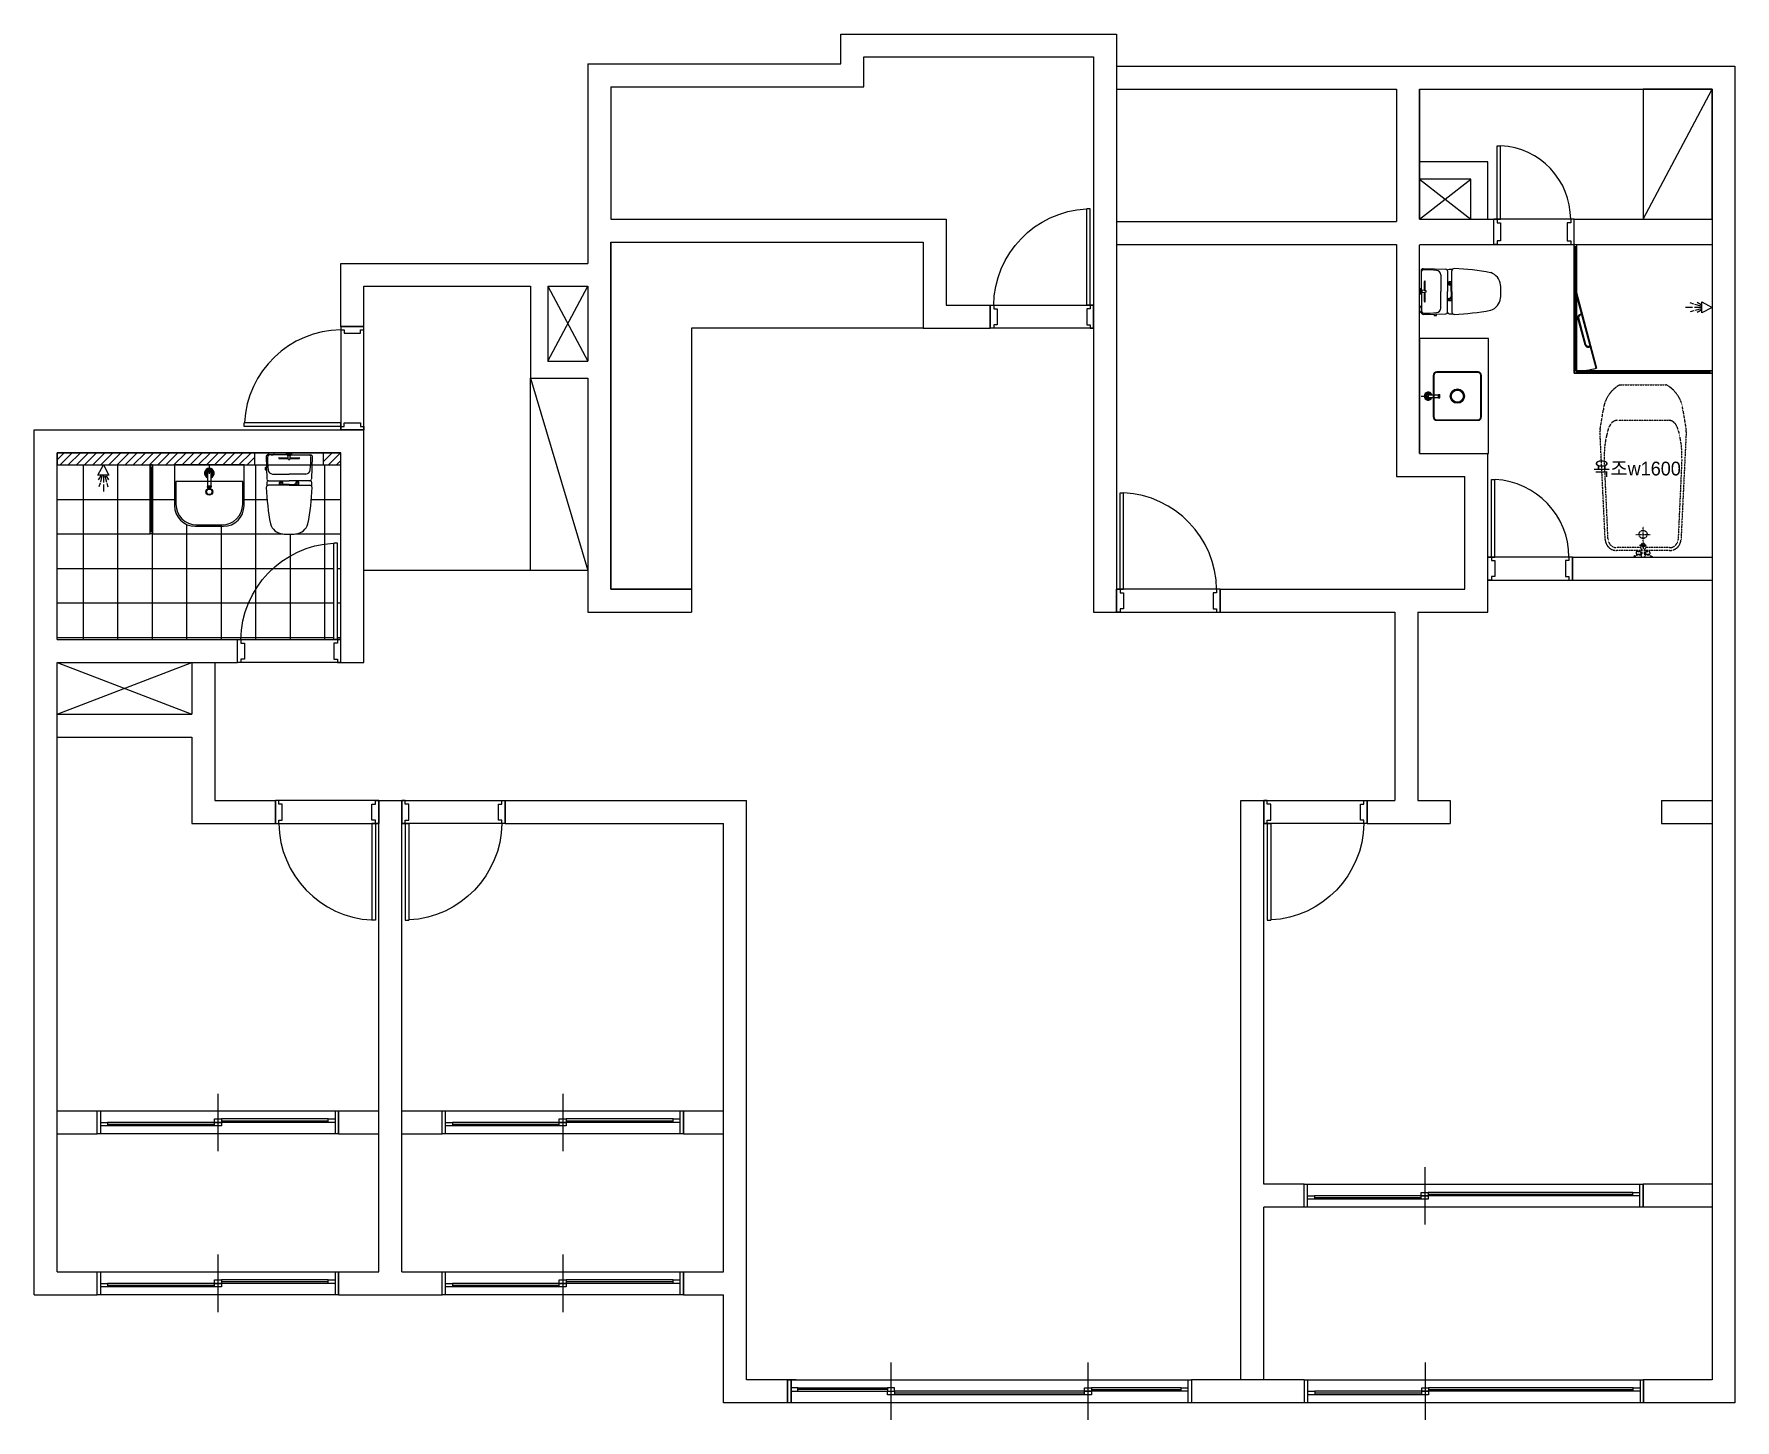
# Model space of a CAD drawing. Header units: millimetres. Extents: x 217202 to 745838, y -6815 to 171372.
# Drawn here: x 261431 to 276231, y 84173 to 96229 of the extents above; entities that cross this region are included whole.
import ezdxf

# ---------------------------------------------------------------- set-up
doc = ezdxf.new("R2010")
doc.units = ezdxf.units.MM
doc.linetypes.add('DASHED', pattern=[0.75, 0.5, -0.25])
doc.linetypes.add('HIDDEN', pattern=[0.375, 0.25, -0.125])
for name, color, linetype in [('0-ELC TEXT', 7, 'Continuous'), ('03-WAL NEW', 3, 'Continuous'), ('06-FUR', 6, 'Continuous'), ('07-DIM WAL', 5, 'Continuous'), ('BATH', 4, 'Continuous'), ('C-WALL1', 2, 'Continuous'), ('CO-BATH', 6, 'Continuous'), ('FIN', 2, 'Continuous'), ('FUR', 8, 'DASHED'), ('HAT', 5, 'Continuous'), ('HL', 6, 'HIDDEN'), ('TOILET-1', 6, 'Continuous'), ('도면층4', 4, 'Continuous'), ('도면층5', 5, 'Continuous')]:
    doc.layers.add(name, color=color, linetype=linetype)
doc.styles.add('코레일둥고', font='Korail_Round_Gothic_Medium.ttf')

msp = doc.modelspace()

# ---------------------------------------------------------------- texts
at = {"layer": '0-ELC TEXT', "insert": (274996, 92508.7), "char_height": 120, "attachment_point": 1, "style": '코레일둥고'}
msp.add_mtext_dynamic_manual_height_columns('{\\fGulim|b0|i0|c129|p50;욕조w1600}', width=2440.606, gutter_width=6677.1, heights=[0], dxfattribs=at)

# ---------------------------------------------------------------- blocks, each defined once
blk = doc.blocks.new('door')
at = {"layer": '도면층4'}
for p, q in [((30, 1040), (60, 1040)), ((30, 200), (30, 1040)), ((60, 200), (60, 1040)), ((900, 200), (0, 200)), ((30, 200), (60, 200)), ((0, 0), (900, 0))]:
    blk.add_line(p, q, dxfattribs=at)
for points in [[(0, 200), (30, 200), (30, 170), (60, 170), (60, 30), (30, 30), (30, 0), (0, 0), (0, 200)], [(900, 200), (870, 200), (870, 170), (840, 170), (840, 30), (870, 30), (870, 0), (900, 0), (900, 200)]]:
    blk.add_lwpolyline(points, dxfattribs=at)
at = {"layer": '도면층5'}
blk.add_arc((18, 188), 852, 0.804, 86.9832, dxfattribs=at)
blk = doc.blocks.new('B-003')
blk.add_line((0, 0), (0, -65))
at = {"layer": 'CO-BATH'}
for p, q in [((-252, 0), (-252, -295)), ((252, 0), (-252, 0)), ((252, -295), (252, 0)), ((-102, -445), (102, -445))]:
    blk.add_line(p, q, dxfattribs=at)
at = {"layer": 'CO-BATH', "color": 8}
for p, q in [((-242, -120), (-242, -285)), ((242, -120), (-242, -120)), ((-13, -60), (-13, -151)), ((12, -60), (12, -151)), ((242, -285), (242, -120)), ((-15, -156), (-15, -161)), ((-15, -161), (14, -161)), ((-14, -151), (-14, -156)), ((13, -151), (13, -156)), ((14, -156), (14, -161)), ((-92, -435), (92, -435))]:
    blk.add_line(p, q, dxfattribs=at)
at = {"layer": 'CO-BATH', "color": 251}
for p, q in [((-15, -156), (14, -156)), ((-14, -151), (13, -151))]:
    blk.add_line(p, q, dxfattribs=at)
at = {"layer": 'CO-BATH', "color": 8}
blk.add_circle((0, -195), 25, dxfattribs=at)
at = {"layer": 'CO-BATH', "color": 251}
blk.add_circle((0, -195), 20, dxfattribs=at)
at = {"layer": 'CO-BATH', "color": 8}
for centre, radius, start, end in [((0, -60), 35, 290.9248, 249.0751), ((0, -60), 12.5, 360, 180), ((-92, -285), 150, 180, 270), ((92, -285), 150, 270, 0)]:
    blk.add_arc(centre, radius, start, end, dxfattribs=at)
at = {"layer": 'CO-BATH', "color": 251}
for radius, start, end in [(30, 294.6243, 245.3757), (25, 300, 240), (18, 313.9829, 226.017)]:
    blk.add_arc((0, -60), radius, start, end, dxfattribs=at)
at = {"layer": 'CO-BATH'}
for centre, start, end in [((-102, -295), 180, 270), ((102, -295), 270, 0)]:
    blk.add_arc(centre, 150, start, end, dxfattribs=at)
blk = doc.blocks.new('A$C4B2D31F0')
at = {"layer": 'FIN', "color": 4}
for p, q in [((185, 691), (20, 691)), ((37, 692), (25, 692)), ((37, 692), (50, 692)), ((201, 691), (366, 691)), ((13, 466), (193, 466)), ((48, 524), (193, 524)), ((338, 524), (193, 524)), ((373, 466), (193, 466)), ((193, 427), (14, 427)), ((193, 427), (372, 427))]:
    blk.add_line(p, q, dxfattribs=at)
for points in [[(20, 691), (8, 691, 0.421209), (-7, 676), (-2, 481, 0.001659)], [(366, 691), (378, 691, -0.421209), (393, 676), (388, 481, -0.001659)], [(13, 466, 0.371724), (-2, 451, 0.003515), (-1, 420, 0.320541)], [(373, 466, -0.371724), (388, 451, -0.003515), (387, 420, -0.320541)]]:
    blk.add_lwpolyline(points, format="xyb", dxfattribs=at)
for centre, radius, start, end in [((20, 675), 16, 90, 179.3116), ((1004, 663), 1000, 179.3116, 185.9437), ((25, 707), 15, 180, 270), ((50, 707), 15, 270, 0), ((366, 675), 16, 0.6884, 90), ((-618, 663), 1000, 354.0563, 0.6884), ((13, 481), 15, 181.3651, 270), ((49, 564), 40, 185.9437, 267.5129), ((336, 564), 40, 272.4871, 354.0563), ((373, 481), 15, 270, 358.6349), ((14, 407), 20, 90, 182.3333), ((2198, 496), 2206, 182.3333, 190.6081), ((-1812, 496), 2206, 349.3919, 357.6667), ((372, 407), 20, 357.6667, 90), ((149, 129), 126, 198.2964, 263.4241), ((193, 406), 406, 261.6993, 270), ((193, 406), 406, 270, 278.3007), ((237, 129), 126, 276.5759, 341.7036)]:
    blk.add_arc(centre, radius, start, end, dxfattribs=at)
at = {"layer": 'HL', "linetype": 'Continuous'}
for p, q in [((106, 666), (184, 666)), ((106, 659), (185, 659)), ((169, 697), (169, 707)), ((169, 697), (217, 697)), ((186, 693), (181, 697)), ((182, 686), (186, 693)), ((187, 651), (182, 686)), ((182, 686), (204, 686)), ((186, 693), (200, 693)), ((187, 651), (199, 651)), ((199, 651), (204, 686)), ((200, 693), (205, 697)), ((204, 686), (200, 693)), ((200, 659), (279, 659)), ((201, 666), (279, 666)), ((217, 697), (217, 707)), ((-16, 577), (-16, 565)), ((-12, 581), (-5, 581)), ((-12, 561), (-4, 561)), ((193, 434), (147, 434)), ((193, 434), (239, 434))]:
    blk.add_line(p, q, dxfattribs=at)
for points in [[(110, 427), (110, 451, -0.414214), (114, 455), (131, 455, -0.414214), (135, 451), (135, 435), (135, 427)], [(276, 427), (276, 451, 0.414214), (272, 455), (255, 455, 0.414214), (251, 451), (251, 435), (251, 427)], [(135, 435), (145, 435, -0.414214), (147, 433), (147, 427)], [(251, 435), (241, 435, 0.414214), (239, 433), (239, 427)]]:
    blk.add_lwpolyline(points, format="xyb", dxfattribs=at)
for centre in [(123, 441), (263, 441)]:
    blk.add_circle(centre, 8, dxfattribs=at)
for centre, radius, start, end in [((106, 663), 3.5, 90, 270), ((279, 663), 3.5, 270, 90), ((-12, 577), 4, 90, 180), ((-12, 565), 4, 180, 270)]:
    blk.add_arc(centre, radius, start, end, dxfattribs=at)
blk = doc.blocks.new('AC-8')
at = {"layer": 'BATH'}
for p, q in [((-51, 54), (0, 143)), ((45, 54), (-51, 54)), ((-25, 47), (-46, 12)), ((-14, 47), (-28, -8)), ((-2, 49), (-2, -11)), ((0, 143), (45, 54)), ((10, 47), (25, -8)), ((22, 47), (43, 12)), ((-31, -16), (-41, -49)), ((-2, -27), (-2, -89)), ((28, -16), (38, -49))]:
    blk.add_line(p, q, dxfattribs=at)
blk = doc.blocks.new('B-803S')
at = {"layer": 'CO-BATH'}
for p, q in [((7.5, 580), (7.5, 20)), ((12.5, 580), (12.5, 20))]:
    blk.add_line(p, q, dxfattribs=at)
at = {"layer": 'CO-BATH', "color": 8}
blk.add_lwpolyline([(0, 600), (20, 600), (20, 0), (0, 0)], close=True, dxfattribs=at)
at = {"layer": 'CO-BATH'}
for points in [[(0, 600), (0, 570), (5, 570), (5, 580), (15, 580), (15, 570), (20, 570), (20, 600)], [(0, 0), (0, 30), (5, 30), (5, 20), (15, 20), (15, 30), (20, 30), (20, 0)]]:
    blk.add_lwpolyline(points, close=True, dxfattribs=at)
blk = doc.blocks.new('손잡이01')
at = {"layer": 'CO-BATH'}
for p, q in [((8, 0), (0, 0)), ((0, 0), (0, -10)), ((8, 0), (8, -10)), ((292, 0), (300, 0)), ((292, 0), (292, -10)), ((300, 0), (300, -10)), ((30, -32), (270, -32)), ((30, -40), (270, -40))]:
    blk.add_line(p, q, dxfattribs=at)
for centre, radius, start, end in [((30, -10), 30, 180, 270), ((30, -10), 22, 180, 270), ((270, -10), 30, 270, 0), ((270, -10), 22, 270, 0)]:
    blk.add_arc(centre, radius, start, end, dxfattribs=at)

# ---------------------------------------------------------------- hatches: boundary and pattern name
at = {"layer": '03-WAL NEW'}
h = msp.add_hatch(dxfattribs=at)
h.set_pattern_fill('_USER', color=8, scale=50, angle=45, pattern_type=0)
h.set_pattern_definition([(45, (627.653, 23570.197), (-35.355339, 35.355339), [])])
h.paths.add_polyline_path([(263351.4, 92480.5), (263351.4, 92585.5), (261631.4, 92585.5), (261631.4, 92480.5)])
h.paths.add_polyline_path([(264101.4, 92480.5), (264101.4, 92585.5), (263951.4, 92585.5), (263951.4, 92480.5)])
at = {"layer": 'HAT'}
h = msp.add_hatch(dxfattribs=at)
h.set_pattern_fill('_USER', color=8, scale=300, pattern_type=0)
h.set_pattern_definition([(0, (261631.38, 92480.53), (0, 300), [])])
h.paths.add_polyline_path([(264041.4, 91800.4), (264041.4, 91801), (264071.4, 91801), (264071.4, 90961), (264101.4, 90961), (264101.4, 92480.5), (263849.7, 92480.5), (263846.8, 92357.7, -0.4072524), (263831.8, 92343.1, -0.4202386), (263846.1, 92325.7, -0.0032152), (263845.3, 92297.4, -0.2003232), (263850.7, 92283, -0.0361212), (263814.8, 91966.7, -0.2920779), (263710, 91881.4, -0.0362347), (263651.4, 91877.2, -0.0362347), (263592.8, 91881.4, -0.2920779), (263488, 91966.7, -0.0361212), (263452.2, 92283, -0.2003232), (263457.5, 92297.4, -0.0032152), (263456.7, 92325.7, -0.4202386), (263471.1, 92343.1, -0.4072524), (263456.1, 92357.7), (263454.2, 92438), (263446.5, 92438, -0.4142136), (263442.5, 92442), (263442.5, 92454.1, -0.4142136), (263446.5, 92458.1), (263453.7, 92458.1), (263453.1, 92480.5), (263259.5, 92480.5), (263259.5, 92126.5, -0.4142136), (263079.5, 91946.5), (262833.5, 91946.5, -0.4142136), (262653.5, 92126.5), (262653.5, 92480.5), (262461.4, 92480.5), (262461.4, 91880.5), (262441.4, 91880.5), (262441.4, 92480.5), (262036.4, 92480.5), (262081.9, 92391.8), (261985.6, 92391.8), (262036.4, 92480.5), (261631.4, 92480.5), (261631.4, 90960.5), (263201.4, 90960.5), (263201.4, 90961), (263231.4, 90961, -0.395661)])
h = msp.add_hatch(dxfattribs=at)
h.set_pattern_fill('_USER', color=8, scale=300, angle=90, pattern_type=0)
h.set_pattern_definition([(90, (262461.38, 92480.53), (-300, 2e-14), [])])
h.paths.add_polyline_path([(264041.4, 91800.4), (264041.4, 91801), (264071.4, 91801), (264071.4, 90961), (264101.4, 90961), (264101.4, 92480.5), (263849.7, 92480.5), (263846.8, 92357.7, -0.4072524), (263831.8, 92343.1, -0.4202386), (263846.1, 92325.7, -0.0032152), (263845.3, 92297.4, -0.2003232), (263850.7, 92283, -0.0361212), (263814.8, 91966.7, -0.2920779), (263710, 91881.4, -0.0362347), (263651.4, 91877.2, -0.0362347), (263592.8, 91881.4, -0.2920779), (263488, 91966.7, -0.0361212), (263452.2, 92283, -0.2003232), (263457.5, 92297.4, -0.0032152), (263456.7, 92325.7, -0.4202386), (263471.1, 92343.1, -0.4072524), (263456.1, 92357.7), (263454.2, 92438), (263446.5, 92438, -0.4142136), (263442.5, 92442), (263442.5, 92454.1, -0.4142136), (263446.5, 92458.1), (263453.7, 92458.1), (263453.1, 92480.5), (263259.5, 92480.5), (263259.5, 92126.5, -0.4142136), (263079.5, 91946.5), (262833.5, 91946.5, -0.4142136), (262653.5, 92126.5), (262653.5, 92480.5), (262461.4, 92480.5), (262461.4, 91880.5), (262441.4, 91880.5), (262441.4, 92480.5), (262036.4, 92480.5), (262081.9, 92391.8), (261985.6, 92391.8), (262036.4, 92480.5), (261631.4, 92480.5), (261631.4, 90960.5), (263201.4, 90960.5), (263201.4, 90961), (263231.4, 90961, -0.395661)])
h.paths.add_polyline_path([(264041.4, 91800.4, 0.395661), (263231.4, 90961), (264041.4, 90961)], flags=17)
h = msp.add_hatch(dxfattribs=at)
h.set_pattern_fill('_USER', color=8, scale=300, pattern_type=0)
h.set_pattern_definition([(0, (262461.38, 92480.53), (0, 300), [])])
h.paths.add_polyline_path([(264041.4, 91800.4, 0.395661), (263231.4, 90961), (264041.4, 90961)])

# ---------------------------------------------------------------- linework, layer by layer
at = {"layer": '03-WAL NEW'}
for p, q in [((263351.4, 92480.5), (263351.4, 92585.5)), ((263951.4, 92480.5), (263951.4, 92585.5))]:
    msp.add_line(p, q, dxfattribs=at)
msp.add_lwpolyline([(261631.4, 92585.5), (261631.4, 92480.5), (264101.4, 92480.5), (264101.4, 92585.5), (261631.4, 92585.5)], dxfattribs=at)
at = {"layer": '06-FUR'}
for p, q in [((275431.4, 94616.8), (276031.4, 95748.8)), ((265751, 93234.3), (266251, 91561)), ((266251, 91561), (264301, 91561))]:
    msp.add_line(p, q, dxfattribs=at)
for points in [[(275431.4, 94616.8), (276031.4, 94616.8), (276031.4, 95748.8), (275431.4, 95748.8)], [(265751, 93234.3), (266251, 93234.3), (266251, 91561), (265751, 91561)]]:
    msp.add_lwpolyline(points, close=True, dxfattribs=at)
for points in [[(267151, 93669), (267151, 91398.8), (266451, 91398.8), (266451, 94419), (267151, 94419)], [(266451, 93669), (266451, 94419), (269168.2, 94419), (269168.2, 93669), (267151, 93669)]]:
    msp.add_lwpolyline(points, dxfattribs=at)
at = {"layer": 'C-WALL1'}
for p, q in [((268451, 95968.5), (268451, 96228.5)), ((268451, 96228.5), (270851, 96228.5)), ((270851, 96228.5), (270851, 91198.8)), ((266251, 95968.5), (266251, 94233.9)), ((266251, 95968.5), (268451, 95968.5)), ((268651, 95769), (268651, 96029)), ((268651, 96029), (270651, 96029)), ((270651, 96029), (270651, 91198.8)), ((270851, 95948.3), (276230.9, 95948.3)), ((276230.9, 95948.3), (276230.9, 84323.6)), ((266451, 95769), (266451, 94619)), ((266451, 95769), (268651, 95769)), ((270851, 95748.8), (273286.4, 95748.8)), ((273286.4, 95748.8), (273286.4, 94598.8)), ((273486.4, 95748.8), (276031.4, 95748.8)), ((273486.4, 95748.8), (273486.4, 94616.8)), ((273486.4, 94616.8), (273486.4, 95748.8)), ((276031.4, 95748.8), (276031.4, 84523.1)), ((274081.4, 95116.8), (273486.4, 95116.8)), ((274081.4, 94616.8), (274081.4, 95116.8)), ((273931.4, 94966.8), (273486.4, 94966.8)), ((273931.4, 94616.8), (273931.4, 94966.8)), ((266451, 94619), (269368.2, 94619)), ((269368.2, 94619), (269368.2, 93869)), ((270851, 94598.8), (273286.4, 94598.8)), ((273486.4, 94616.8), (274131.4, 94616.8)), ((274131.4, 94398.8), (274131.4, 94616.8)), ((274831.4, 94616.8), (276031.4, 94616.8)), ((274831.4, 94398.8), (274831.4, 94616.8)), ((266451, 94419), (266451, 91398.8)), ((266451, 94419), (269168.2, 94419)), ((269168.2, 94419), (269168.2, 93669)), ((270651, 94419), (270651, 91361)), ((270851, 94398.8), (273286.4, 94398.8)), ((273286.4, 94398.8), (273286.4, 92378.8)), ((273486.4, 94398.8), (274131.4, 94398.8)), ((273486.4, 92578.8), (273486.4, 94392)), ((274831.4, 94398.8), (276031.4, 94398.8)), ((264101.4, 93685.5), (264101.4, 94233.9)), ((264101.4, 94233.9), (266251, 94233.9)), ((264301, 93685.5), (264301, 94034.3)), ((264301, 94034.3), (265751, 94034.3)), ((265751, 94034.3), (265751, 93234.3)), ((265901, 94034.3), (266251, 94034.3)), ((265901, 94034.3), (265901, 93384.3)), ((266251, 94034.3), (266251, 93384.3)), ((269368.2, 93869), (269751, 93869)), ((269751, 93869), (269751, 93669)), ((264101.4, 93685.5), (264301, 93685.5)), ((269168.2, 93669), (269751, 93669)), ((265901, 93384.3), (266251, 93384.3)), ((265751, 93234.3), (266251, 93234.3)), ((266251, 93234.3), (266251, 91295.4)), ((261431.4, 85261.4), (261431.4, 92785.5)), ((261431.4, 92785.5), (264301, 92785.5)), ((264301, 90761), (264301, 92785.5)), ((261631.4, 90960.5), (261631.4, 92585.5)), ((261631.4, 92585.5), (264101.4, 92585.5)), ((264101.4, 90761), (264101.4, 92585.5)), ((273486.4, 92578.8), (274081.4, 92578.8)), ((274081.4, 91198.8), (274081.4, 92578.8)), ((273286.4, 92378.8), (273881.4, 92378.8)), ((273881.4, 91398.8), (273881.4, 92378.8)), ((274816.4, 91678.8), (276031.4, 91678.8)), ((274816.4, 91678.8), (274816.4, 91478.8)), ((274816.4, 91678.8), (276031.4, 91678.8)), ((274816.4, 91478.8), (276031.4, 91478.8)), ((266251, 91398.8), (266251, 91198.8)), ((266451, 91398.8), (267151, 91398.8)), ((267151, 91398.8), (267151, 91198.8)), ((271751, 91398.8), (271751, 91198.8)), ((271751, 91398.8), (273881.4, 91398.8)), ((266251, 91198.8), (267151, 91198.8)), ((270651, 91198.8), (270851, 91198.8)), ((271751, 91198.8), (273271.4, 91198.8)), ((273271.4, 91198.8), (273271.4, 89561)), ((273471.4, 91198.8), (274081.4, 91198.8)), ((273471.4, 91198.8), (273471.4, 89561)), ((261631.4, 90960.5), (263201.4, 90960.5)), ((263201.4, 90761), (263201.4, 90960.5)), ((261631.4, 85461.4), (261631.4, 90761)), ((261631.4, 90761), (263201.4, 90761)), ((262805, 90761), (262805, 90311)), ((263004.5, 90761), (263004.5, 89561)), ((264101.4, 90761), (264301, 90761)), ((261631.4, 90311), (262805, 90311)), ((261631.4, 90111.4), (262805, 90111.4)), ((262805, 90111.4), (262805, 89361.4)), ((263004.5, 89561), (263531.4, 89561)), ((263531.4, 89361.4), (263531.4, 89561)), ((264431.4, 85461.4), (264431.4, 89561)), ((264431.4, 89561), (264631.4, 89561)), ((264631.4, 85461.4), (264631.4, 89561)), ((265531.4, 89361.4), (265531.4, 89561)), ((265531.4, 89561), (267631.4, 89561)), ((267631.4, 84523.1), (267631.4, 89561)), ((271931.4, 84523.1), (271931.4, 89561)), ((271931.4, 89561), (272131.4, 89561)), ((272131.4, 86223.1), (272131.4, 89561)), ((273031.4, 89361.4), (273031.4, 89561)), ((273031.4, 89561), (273271.4, 89561)), ((273471.4, 89561), (273751.4, 89561)), ((273751.4, 89561), (273751.4, 89361.4)), ((275591.4, 89561), (275591.4, 89361.4)), ((275591.4, 89561), (276031.4, 89561)), ((262805, 89361.4), (263531.4, 89361.4)), ((265531.4, 89361.4), (267431.4, 89361.4)), ((267431.4, 85461.4), (267431.4, 89361.4)), ((273031.4, 89361.4), (273751.4, 89361.4)), ((275591.4, 89361.4), (276031.4, 89361.4)), ((261631.4, 86861.4), (261981.4, 86861.4)), ((261981.4, 86661.4), (261981.4, 86861.4)), ((264081.4, 86861.4), (264431.4, 86861.4)), ((264081.4, 86661.4), (264081.4, 86861.4)), ((264631.4, 86861.4), (264981.4, 86861.4)), ((264981.4, 86661.4), (264981.4, 86861.4)), ((267081.4, 86861.4), (267431.4, 86861.4)), ((267081.4, 86661.4), (267081.4, 86861.4)), ((261631.4, 86661.4), (261981.4, 86661.4)), ((264081.4, 86661.4), (264431.4, 86661.4)), ((264631.4, 86661.4), (264981.4, 86661.4)), ((267081.4, 86661.4), (267431.4, 86661.4)), ((272481.4, 86223.1), (272131.4, 86223.1)), ((272481.4, 86023.1), (272481.4, 86223.1)), ((276031.4, 86223.1), (275431.4, 86223.1)), ((275431.4, 86023.1), (275431.4, 86223.1)), ((272131.4, 84523.1), (272131.4, 86023.1)), ((272481.4, 86023.1), (272131.4, 86023.1)), ((276031.4, 86023.1), (275431.4, 86023.1)), ((261631.4, 85461.4), (261981.4, 85461.4)), ((261981.4, 85261.4), (261981.4, 85461.4)), ((264081.4, 85261.4), (264081.4, 85461.4)), ((264081.4, 85461.4), (264431.4, 85461.4)), ((264631.4, 85461.4), (264981.4, 85461.4)), ((264981.4, 85261.4), (264981.4, 85461.4)), ((267081.4, 85261.4), (267081.4, 85461.4)), ((267081.4, 85461.4), (267431.4, 85461.4)), ((261431.4, 85261.4), (261981.4, 85261.4)), ((264081.4, 85261.4), (264981.4, 85261.4)), ((267081.4, 85261.4), (267431.4, 85261.4)), ((267431.4, 84323.6), (267431.4, 85261.4)), ((268061.4, 84523.1), (267631.4, 84523.1)), ((267987.7, 84523.1), (267987.7, 84323.1)), ((272481.4, 84523.1), (271501.4, 84523.1)), ((271501.4, 84523.1), (271501.4, 84323.1)), ((272485.1, 84323.1), (272485.1, 84523.1)), ((276031.4, 84523.1), (275431.4, 84523.1)), ((275435.1, 84323.1), (275435.1, 84523.1)), ((268061.4, 84323.6), (267431.4, 84323.6)), ((272481.4, 84323.6), (271501.4, 84323.6)), ((276230.9, 84323.6), (275431.4, 84323.6))]:
    msp.add_line(p, q, dxfattribs=at)
at = {"layer": 'C-WALL1', "color": 1}
for p, q in [((273486.4, 94616.8), (273931.4, 94966.8)), ((273486.4, 94966.8), (273931.4, 94616.8)), ((265901, 94034.3), (266251, 93384.3)), ((265901, 93384.3), (266251, 94034.3)), ((261631.4, 90761), (262805, 90311)), ((261631.4, 90311), (262805, 90761))]:
    msp.add_line(p, q, dxfattribs=at)
at = {"layer": 'CO-BATH'}
for p, q in [((274838.9, 93298.8), (274838.9, 94378.8)), ((274843.9, 93298.8), (274843.9, 94378.8)), ((274851.4, 93291.3), (276011.4, 93291.3)), ((274851.4, 93286.3), (276011.4, 93286.3))]:
    msp.add_line(p, q, dxfattribs=at)
at = {"layer": 'CO-BATH', "color": 8}
for points in [[(274851.4, 93278.8), (274831.4, 93278.8), (274831.4, 94398.8), (274851.4, 94398.8)], [(274831.4, 93298.8), (274831.4, 93278.8), (276031.4, 93278.8), (276031.4, 93298.8)]]:
    msp.add_lwpolyline(points, close=True, dxfattribs=at)
at = {"layer": 'CO-BATH'}
for points in [[(274851.4, 94398.8), (274851.4, 94378.8), (274846.4, 94378.8), (274846.4, 94378.8), (274836.4, 94378.8), (274836.4, 94378.8), (274831.4, 94378.8), (274831.4, 94398.8)], [(275022.5, 93321.9), (274846.5, 93978.8), (274851.3, 93980), (275027.3, 93323.2)], [(274851.4, 93278.8), (274851.4, 93298.8), (274846.4, 93298.8), (274846.4, 93298.8), (274836.4, 93298.8), (274836.4, 93298.8), (274831.4, 93298.8), (274831.4, 93278.8)], [(276031.4, 93298.8), (276011.4, 93298.8), (276011.4, 93293.8), (276011.4, 93293.8), (276011.4, 93283.8), (276011.4, 93283.8), (276011.4, 93278.8), (276031.4, 93278.8)]]:
    msp.add_lwpolyline(points, close=True, dxfattribs=at)
at = {"layer": 'CO-BATH', "color": 8}
msp.add_arc((274846.5, 93978.8), 680, 270.41412, 285.4213, dxfattribs=at)
at = {"layer": 'FUR'}
for p, q in [((275431.4, 91817.6), (275431.4, 91943.9)), ((275367.3, 91876), (275492.9, 91876)), ((275460.9, 91778.4), (275400.4, 91778.4)), ((275411.4, 91778.4), (275411.4, 91754.3)), ((275431.4, 91817.6), (275431.4, 91814.9)), ((275431.4, 91808.4), (275431.4, 91751.1)), ((275451.4, 91778.4), (275451.4, 91755.3)), ((275351.4, 91683.4), (275351.4, 91678.4)), ((275351.4, 91678.4), (275511.4, 91678.4)), ((275356.4, 91688.4), (275366.4, 91688.4)), ((275371.4, 91718.4), (275371.4, 91708.4)), ((275371.4, 91698.4), (275371.4, 91693.4)), ((275371.4, 91698.4), (275411.4, 91698.4)), ((275376.4, 91703.4), (275406.4, 91703.4)), ((275381.4, 91728.4), (275401.4, 91728.4)), ((275411.4, 91718.4), (275411.4, 91708.4)), ((275420.4, 91745.3), (275421.4, 91745.3)), ((275421.4, 91745.3), (275421.4, 91708.4)), ((275441.4, 91745.3), (275441.4, 91708.4)), ((275451.4, 91718.4), (275451.4, 91708.4)), ((275451.4, 91698.4), (275491.4, 91698.4)), ((275456.4, 91703.4), (275486.4, 91703.4)), ((275461.4, 91728.4), (275481.4, 91728.4)), ((275491.4, 91718.4), (275491.4, 91708.4)), ((275491.4, 91698.4), (275491.4, 91693.4)), ((275496.4, 91688.4), (275506.4, 91688.4)), ((275511.4, 91683.4), (275511.4, 91678.4))]:
    msp.add_line(p, q, dxfattribs=at)
for points in [[(275421.4, 91736), (275201.5, 91736, -0.4009711), (275101.6, 91831.5), (275056.4, 92767.8, -0.0526917), (275057.6, 92788.8), (275085, 92953, -0.2637274), (275233, 93178.4), (275629.9, 93178.4, -0.2637274), (275777.8, 92953), (275805.2, 92788.8, -0.0526917), (275806.5, 92767.8), (275761.3, 91831.5, -0.4009711), (275661.4, 91736), (275441.4, 91736)], [(275411.4, 91761), (275201.5, 91761, -0.4009711), (275126.5, 91832.6), (275094.2, 92537.1, -0.0747522), (275118.8, 92756.2), (275137.8, 92814, -0.3237974), (275213.8, 92868.9), (275649.1, 92868.9, -0.3237974), (275725, 92814), (275744.1, 92756.2, -0.0747522), (275768.6, 92537.1), (275736.3, 91832.6, -0.4009711), (275661.4, 91761), (275451.4, 91761)]]:
    msp.add_lwpolyline(points, format="xyb", dxfattribs=at)
for centre, radius in [((275431.4, 91876), 35), ((275431.4, 91778.4), 12.9)]:
    msp.add_circle(centre, radius, dxfattribs=at)
for centre, radius, start, end in [((275431.4, 91778.4), 20, 90, 180), ((275431.4, 91778.4), 20, 0, 90), ((275356.4, 91683.4), 5, 90, 180), ((275366.4, 91693.4), 5, 270, 0), ((275381.4, 91718.4), 10, 90, 180), ((275376.4, 91708.4), 5, 180, 270), ((275401.4, 91718.4), 10, 0, 90), ((275406.4, 91708.4), 5, 270, 0), ((275420.4, 91754.3), 9, 180, 270), ((275411.4, 91708.4), 10, 270, 0), ((275431.4, 91698.4), 20, 180, 0), ((275441.4, 91755.3), 10, 270, 0), ((275451.4, 91708.4), 10, 180, 270), ((275461.4, 91718.4), 10, 90, 180), ((275456.4, 91708.4), 5, 180, 270), ((275481.4, 91718.4), 10, 0, 90), ((275486.4, 91708.4), 5, 270, 0), ((275496.4, 91693.4), 5, 180, 270), ((275506.4, 91683.4), 5, 0, 90)]:
    msp.add_arc(centre, radius, start, end, dxfattribs=at)
at = {"layer": 'HAT', "color": 8}
for p, q in [((273561.4, 93091.3), (273651.9, 93091.3)), ((273651.9, 93092.3), (273656.9, 93092.3)), ((273651.9, 93065.3), (273651.9, 93092.3)), ((273656.9, 93093.3), (273661.9, 93093.3)), ((273656.9, 93064.3), (273656.9, 93093.3)), ((273661.9, 93064.3), (273661.9, 93093.3)), ((273561.4, 93066.3), (273651.9, 93066.3)), ((273651.9, 93065.3), (273656.9, 93065.3)), ((273656.9, 93064.3), (273661.9, 93064.3))]:
    msp.add_line(p, q, dxfattribs=at)
at = {"layer": 'HAT', "color": 5}
msp.add_line((273501.4, 93078.8), (273566.4, 93078.8), dxfattribs=at)
at = {"layer": 'HAT', "color": 8}
for points in [[(273635.4, 92868.8), (273995.4, 92868.8, 0.4142136), (274025.4, 92898.8), (274025.4, 93258.8, 0.4142136), (273995.4, 93288.8), (273635.4, 93288.8, 0.4142136), (273605.4, 93258.8), (273605.4, 92898.8, 0.4142136)], [(273635.4, 92873.8), (273995.4, 92873.8, 0.4142136), (274020.4, 92898.8), (274020.4, 93258.8, 0.4142136), (273995.4, 93283.8), (273635.4, 93283.8, 0.4142136), (273610.4, 93258.8), (273610.4, 92898.8, 0.4142136)]]:
    msp.add_lwpolyline(points, format="xyb", close=True, dxfattribs=at)
for radius in [62.5, 57.5, 52.5]:
    msp.add_circle((273815.4, 93078.8), radius, dxfattribs=at)
for radius, start, end in [(35, 20.92481, 339.07514), (30, 24.62429, 335.37566), (25, 29.99998, 329.99998), (18, 43.98294, 316.01701), (12.5, 89.99998, 269.99998)]:
    msp.add_arc((273561.4, 93078.8), radius, start, end, dxfattribs=at)
at = {"layer": 'TOILET-1'}
msp.add_lwpolyline([(273486.4, 92578.8), (274086.4, 92578.8), (274086.4, 93578.8), (273486.4, 93578.8)], close=True, dxfattribs=at)
at = {"layer": '도면층4'}
for p, q in [((274161.4, 95256.8), (274191.4, 95256.8)), ((274161.4, 94616.8), (274161.4, 95256.8)), ((274191.4, 94616.8), (274191.4, 95256.8)), ((274831.4, 94616.8), (274131.4, 94616.8)), ((274161.4, 94616.8), (274191.4, 94616.8)), ((274131.4, 94398.8), (274831.4, 94398.8)), ((274111.4, 92353.8), (274141.4, 92353.8)), ((274111.4, 91678.8), (274111.4, 92353.8)), ((274141.4, 91678.8), (274141.4, 92353.8)), ((274816.4, 91678.8), (274081.4, 91678.8)), ((274111.4, 91678.8), (274141.4, 91678.8)), ((274081.4, 91478.8), (274816.4, 91478.8)), ((263031.4, 87011.4), (263031.4, 86511.4)), ((266031.4, 87011.4), (266031.4, 86511.4)), ((261981.4, 86861.4), (264081.4, 86861.4)), ((261981.4, 86661.4), (261981.4, 86861.4)), ((262011.4, 86661.4), (262011.4, 86861.4)), ((262071.4, 86746.4), (263001.4, 86746.4)), ((263061.4, 86776.4), (263991.4, 86776.4)), ((264051.4, 86861.4), (264051.4, 86661.4)), ((264081.4, 86861.4), (264081.4, 86661.4)), ((264981.4, 86861.4), (267081.4, 86861.4)), ((264981.4, 86661.4), (264981.4, 86861.4)), ((265011.4, 86661.4), (265011.4, 86861.4)), ((265071.4, 86746.4), (266001.4, 86746.4)), ((266061.4, 86776.4), (266991.4, 86776.4)), ((267051.4, 86861.4), (267051.4, 86661.4)), ((267081.4, 86861.4), (267081.4, 86661.4)), ((264081.4, 86661.4), (261981.4, 86661.4)), ((267081.4, 86661.4), (264981.4, 86661.4)), ((273531.4, 86373.1), (273531.4, 85873.1)), ((272481.4, 86223.1), (275431.4, 86223.1)), ((272481.4, 86023.1), (272481.4, 86223.1)), ((272511.4, 86023.1), (272511.4, 86223.1)), ((273561.4, 86138.1), (275341.4, 86138.1)), ((275401.4, 86223.1), (275401.4, 86023.1)), ((275431.4, 86223.1), (275431.4, 86023.1)), ((275431.4, 86023.1), (272481.4, 86023.1)), ((272571.4, 86108.1), (273501.4, 86108.1)), ((263031.4, 85611.4), (263031.4, 85111.4)), ((266031.4, 85611.4), (266031.4, 85111.4)), ((261981.4, 85461.4), (264081.4, 85461.4)), ((261981.4, 85261.4), (261981.4, 85461.4)), ((262011.4, 85261.4), (262011.4, 85461.4)), ((264051.4, 85461.4), (264051.4, 85261.4)), ((264081.4, 85461.4), (264081.4, 85261.4)), ((264981.4, 85461.4), (267081.4, 85461.4)), ((264981.4, 85261.4), (264981.4, 85461.4)), ((265011.4, 85261.4), (265011.4, 85461.4)), ((267051.4, 85461.4), (267051.4, 85261.4)), ((267081.4, 85461.4), (267081.4, 85261.4)), ((264081.4, 85261.4), (261981.4, 85261.4)), ((262071.4, 85346.4), (263001.4, 85346.4)), ((263061.4, 85376.4), (263991.4, 85376.4)), ((267081.4, 85261.4), (264981.4, 85261.4)), ((265071.4, 85346.4), (266001.4, 85346.4)), ((266061.4, 85376.4), (266991.4, 85376.4)), ((268887.7, 84673.1), (268887.7, 84173.1)), ((270601.4, 84673.1), (270601.4, 84173.1)), ((273535.1, 84673.1), (273535.1, 84173.1)), ((267987.7, 84523.1), (271501.4, 84523.1)), ((267987.7, 84323.1), (267987.7, 84523.1)), ((267987.7, 84523.1), (267987.7, 84323.1)), ((268017.7, 84323.1), (268017.7, 84523.1)), ((268017.7, 84523.1), (268017.7, 84323.1)), ((271471.4, 84523.1), (271471.4, 84323.1)), ((271501.4, 84523.1), (271501.4, 84323.1)), ((272485.1, 84523.1), (275435.1, 84523.1)), ((272485.1, 84323.1), (272485.1, 84523.1)), ((272515.1, 84323.1), (272515.1, 84523.1)), ((275405.1, 84523.1), (275405.1, 84323.1)), ((275435.1, 84523.1), (275435.1, 84323.1)), ((268857.7, 84438.1), (268077.7, 84438.1)), ((268917.7, 84408.1), (270571.4, 84408.1)), ((270631.4, 84438.1), (271411.4, 84438.1)), ((272575.1, 84408.1), (273505.1, 84408.1)), ((273565.1, 84438.1), (275345.1, 84438.1)), ((271501.4, 84323.1), (267987.7, 84323.1)), ((275435.1, 84323.1), (272485.1, 84323.1))]:
    msp.add_line(p, q, dxfattribs=at)
for points in [[(274131.4, 94616.8), (274161.4, 94616.8), (274161.4, 94586.8), (274191.4, 94586.8), (274191.4, 94428.8), (274161.4, 94428.8), (274161.4, 94398.8), (274131.4, 94398.8), (274131.4, 94616.8)], [(274831.4, 94616.8), (274801.4, 94616.8), (274801.4, 94586.8), (274771.4, 94586.8), (274771.4, 94428.8), (274801.4, 94428.8), (274801.4, 94398.8), (274831.4, 94398.8), (274831.4, 94616.8)], [(274081.4, 91678.8), (274111.4, 91678.8), (274111.4, 91648.8), (274141.4, 91648.8), (274141.4, 91508.8), (274111.4, 91508.8), (274111.4, 91478.8), (274081.4, 91478.8), (274081.4, 91678.8)], [(274816.4, 91678.8), (274786.4, 91678.8), (274786.4, 91648.8), (274756.4, 91648.8), (274756.4, 91508.8), (274786.4, 91508.8), (274786.4, 91478.8), (274816.4, 91478.8), (274816.4, 91678.8)]]:
    msp.add_lwpolyline(points, dxfattribs=at)
for points in [[(262011.4, 86731.4), (262011.4, 86761.4), (262071.4, 86761.4), (262071.4, 86731.4)], [(263001.4, 86761.4), (263001.4, 86791.4), (263061.4, 86791.4), (263061.4, 86761.4)], [(263001.4, 86731.4), (263001.4, 86761.4), (263061.4, 86761.4), (263061.4, 86731.4)], [(263991.4, 86761.4), (263991.4, 86791.4), (264051.4, 86791.4), (264051.4, 86761.4)], [(265011.4, 86731.4), (265011.4, 86761.4), (265071.4, 86761.4), (265071.4, 86731.4)], [(266001.4, 86761.4), (266001.4, 86791.4), (266061.4, 86791.4), (266061.4, 86761.4)], [(266001.4, 86731.4), (266001.4, 86761.4), (266061.4, 86761.4), (266061.4, 86731.4)], [(266991.4, 86761.4), (266991.4, 86791.4), (267051.4, 86791.4), (267051.4, 86761.4)], [(273501.4, 86123.1), (273501.4, 86153.1), (273561.4, 86153.1), (273561.4, 86123.1)], [(275341.4, 86123.1), (275341.4, 86153.1), (275401.4, 86153.1), (275401.4, 86123.1)], [(272511.4, 86093.1), (272511.4, 86123.1), (272571.4, 86123.1), (272571.4, 86093.1)], [(273501.4, 86093.1), (273501.4, 86123.1), (273561.4, 86123.1), (273561.4, 86093.1)], [(262011.4, 85331.4), (262011.4, 85361.4), (262071.4, 85361.4), (262071.4, 85331.4)], [(263001.4, 85361.4), (263001.4, 85391.4), (263061.4, 85391.4), (263061.4, 85361.4)], [(263001.4, 85331.4), (263001.4, 85361.4), (263061.4, 85361.4), (263061.4, 85331.4)], [(263991.4, 85361.4), (263991.4, 85391.4), (264051.4, 85391.4), (264051.4, 85361.4)], [(265011.4, 85331.4), (265011.4, 85361.4), (265071.4, 85361.4), (265071.4, 85331.4)], [(266001.4, 85361.4), (266001.4, 85391.4), (266061.4, 85391.4), (266061.4, 85361.4)], [(266001.4, 85331.4), (266001.4, 85361.4), (266061.4, 85361.4), (266061.4, 85331.4)], [(266991.4, 85361.4), (266991.4, 85391.4), (267051.4, 85391.4), (267051.4, 85361.4)], [(268077.7, 84423.1), (268077.7, 84453.1), (268017.7, 84453.1), (268017.7, 84423.1)], [(268917.7, 84423.1), (268917.7, 84453.1), (268857.7, 84453.1), (268857.7, 84423.1)], [(268857.7, 84393.1), (268857.7, 84423.1), (268917.7, 84423.1), (268917.7, 84393.1)], [(270571.4, 84423.1), (270571.4, 84453.1), (270631.4, 84453.1), (270631.4, 84423.1)], [(270571.4, 84393.1), (270571.4, 84423.1), (270631.4, 84423.1), (270631.4, 84393.1)], [(271411.4, 84423.1), (271411.4, 84453.1), (271471.4, 84453.1), (271471.4, 84423.1)], [(272515.1, 84393.1), (272515.1, 84423.1), (272575.1, 84423.1), (272575.1, 84393.1)], [(273505.1, 84423.1), (273505.1, 84453.1), (273565.1, 84453.1), (273565.1, 84423.1)], [(273505.1, 84393.1), (273505.1, 84423.1), (273565.1, 84423.1), (273565.1, 84393.1)], [(275345.1, 84423.1), (275345.1, 84453.1), (275405.1, 84453.1), (275405.1, 84423.1)]]:
    msp.add_lwpolyline(points, close=True, dxfattribs=at)
at = {"layer": '도면층5'}
for p, q in [((263001.4, 86761.4), (262071.4, 86761.4)), ((263001.4, 86731.4), (262071.4, 86731.4)), ((263991.4, 86791.4), (263061.4, 86791.4)), ((263991.4, 86761.4), (263061.4, 86761.4)), ((266001.4, 86761.4), (265071.4, 86761.4)), ((266001.4, 86731.4), (265071.4, 86731.4)), ((266991.4, 86791.4), (266061.4, 86791.4)), ((266991.4, 86761.4), (266061.4, 86761.4)), ((275341.4, 86153.1), (273561.4, 86153.1)), ((273501.4, 86123.1), (272571.4, 86123.1)), ((273501.4, 86093.1), (272571.4, 86093.1)), ((275341.4, 86123.1), (273561.4, 86123.1)), ((263001.4, 85361.4), (262071.4, 85361.4)), ((263001.4, 85331.4), (262071.4, 85331.4)), ((263991.4, 85391.4), (263061.4, 85391.4)), ((263991.4, 85361.4), (263061.4, 85361.4)), ((266001.4, 85361.4), (265071.4, 85361.4)), ((266001.4, 85331.4), (265071.4, 85331.4)), ((266991.4, 85391.4), (266061.4, 85391.4)), ((266991.4, 85361.4), (266061.4, 85361.4)), ((268077.7, 84453.1), (268857.7, 84453.1)), ((268077.7, 84423.1), (268857.7, 84423.1)), ((270571.4, 84423.1), (268917.7, 84423.1)), ((270571.4, 84393.1), (268917.7, 84393.1)), ((271411.4, 84453.1), (270631.4, 84453.1)), ((271411.4, 84423.1), (270631.4, 84423.1)), ((273505.1, 84423.1), (272575.1, 84423.1)), ((273505.1, 84393.1), (272575.1, 84393.1)), ((275345.1, 84453.1), (273565.1, 84453.1)), ((275345.1, 84423.1), (273565.1, 84423.1))]:
    msp.add_line(p, q, dxfattribs=at)
for centre, radius, start, end in [((274161.1, 94616.7), 640.2, 0.00775, 87.06984), ((274111.2, 91678.7), 675.2, 0.00564, 87.22723)]:
    msp.add_arc(centre, radius, start, end, dxfattribs=at)

# ---------------------------------------------------------------- block references
msp.add_blockref('A$C4B2D31F0', (263458.5, 91877.2))
at = {"layer": '07-DIM WAL', "xscale": 1.2, "yscale": 1.2, "zscale": 1.2}
msp.add_blockref('B-003', (262956.5, 92480.5), dxfattribs=at)
at = {"layer": 'C-WALL1', "xscale": -1}
for p in [(270651, 93669), (264101.4, 90761)]:
    msp.add_blockref('door', p, dxfattribs=at)
at = {"layer": 'C-WALL1'}
for name, p, rotation in [('AC-8', (275888.6, 93848.7), 270), ('door', (264301, 92785.5), 90), ('door', (264431.4, 89561), 180)]:
    msp.add_blockref(name, p, dxfattribs=dict(at, rotation=rotation))
at = {"layer": 'C-WALL1', "xscale": -1}
for name, p, rotation in [('손잡이01', (274973.3, 93505.4), 284.9999999999996), ('door', (264631.4, 89561), 180), ('door', (272131.4, 89561), 180)]:
    msp.add_blockref(name, p, dxfattribs=dict(at, rotation=rotation))
at = {"layer": 'C-WALL1'}
for name, p in [('AC-8', (262036.5, 92337.8)), ('B-803S', (262441.4, 91880.5)), ('door', (270851, 91198.8))]:
    msp.add_blockref(name, p, dxfattribs=at)
at = {"layer": 'TOILET-1', "rotation": 90}
msp.add_blockref('A$C4B2D31F0', (274194.7, 93796.4), dxfattribs=at)

msp.set_redraw_order([(e.dxf.handle, doc.entitydb.next_handle()) for e in msp.query("TEXT MTEXT ATTDEF DIMENSION ARC_DIMENSION")])  # texts and dimensions are drawn at this point

doc.saveas('drawing.dxf')
